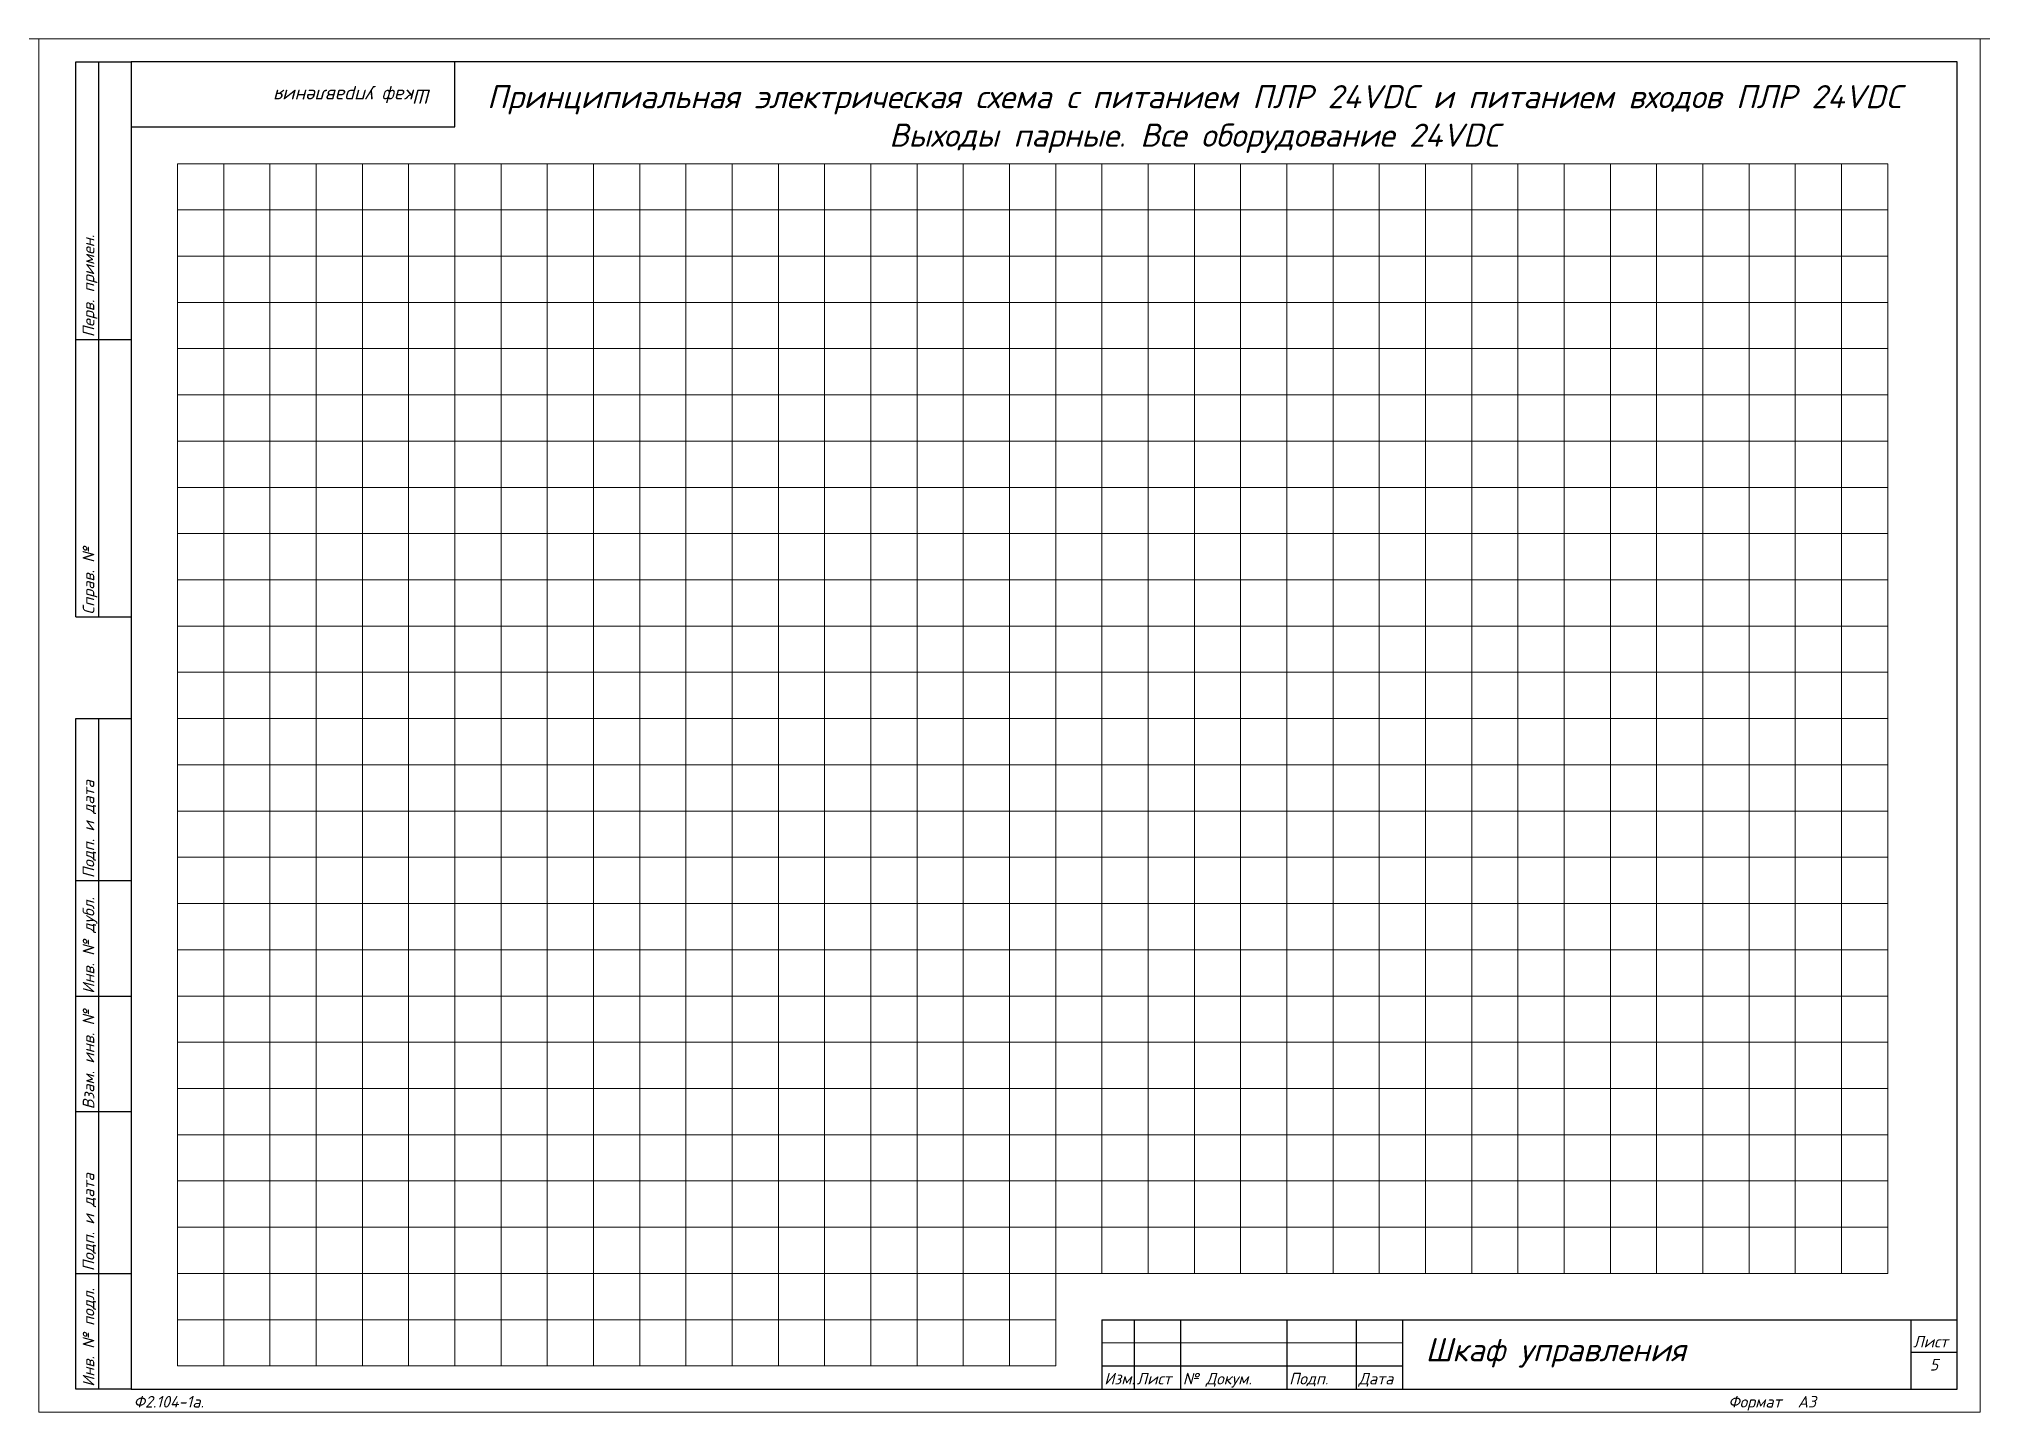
# Model space of a CAD drawing. Header units: millimetres. Extents: x 0 to 53000, y -591 to 24400.
# Drawn here: x 22280 to 22700, y 12803 to 13100 of the extents above; entities that cross this region are included whole.
import ezdxf
from ezdxf.enums import TextEntityAlignment as Align

# ---------------------------------------------------------------- set-up
doc = ezdxf.new("R2010")
doc.units = ezdxf.units.MM
doc.layers.add('4', color=4, linetype='Continuous', lineweight=15)
doc.layers.add('Основная', color=7, linetype='Continuous', lineweight=30)
doc.layers.add('Привязки', color=2, linetype='Continuous', lineweight=0, plot=False, transparency=0.8)
doc.layers.add('рамка', color=253, linetype='Continuous', lineweight=5, transparency=0.8)
doc.styles.add('текст', font='isocpeui.ttf')

msp = doc.modelspace()

# ---------------------------------------------------------------- texts
at = {"layer": 'Основная', "insert": (22530.0002, 13089.99996), "char_height": 5, "attachment_point": 2, "style": 'текст'}
msp.add_mtext_dynamic_manual_height_columns('Принципиальная электрическая схема с питанием ПЛР 24VDC и питанием входов ПЛР 24VDC\\PВыходы парные. Все оборудование 24VDC', width=333.9398066, gutter_width=200, heights=[15.99579], dxfattribs=at)

# ---------------------------------------------------------------- blocks, each defined once
blk = doc.blocks.new('*U110')
for p, q in [((8, 232), (8, 292)), ((8, 292), (20, 292)), ((13, 232), (13, 292)), ((90, 292), (90, 292)), ((90, 292), (90, 292)), ((90, 278), (90, 292)), ((90, 292), (90, 292)), ((90, 292), (90, 292)), ((90, 292), (90, 292)), ((20, 278), (90, 278)), ((8, 232), (20, 232)), ((8, 172), (8, 232)), ((13, 172), (13, 232)), ((8, 172), (20, 172)), ((8, 115), (8, 150)), ((8, 150), (20, 150)), ((13, 115), (13, 150)), ((8, 90), (8, 115)), ((8, 115), (20, 115)), ((13, 90), (13, 115)), ((8, 65), (8, 90)), ((8, 90), (20, 90)), ((13, 65), (13, 90)), ((8, 30), (8, 65)), ((8, 65), (20, 65)), ((13, 30), (13, 65)), ((8, 5), (8, 30)), ((8, 30), (20, 30)), ((13, 5), (13, 30)), ((230, 20), (415, 20)), ((230, 20), (230, 5)), ((237, 20), (237, 5)), ((247, 20), (247, 5)), ((270, 20), (270, 5)), ((285, 20), (285, 5)), ((295, 20), (295, 5)), ((405, 20), (405, 5)), ((415, 20), (415, 20)), ((415, 20), (415, 20)), ((405, 13), (415, 13)), ((230, 10), (295, 10)), ((20, 5), (8, 5)), ((230, 5), (295, 5)), ((415, 5), (415, 5)), ((415, 5), (415, 5)), ((415, 5), (415, 5)), ((415, 5), (415, 5)), ((415, 5), (415, 5)), ((415, 5), (415, 5)), ((415, 5), (415, 5))]:
    blk.add_line(p, q)
blk.add_lwpolyline([(20, 5), (415, 5), (415, 292), (20, 292)], close=True)
at = {"layer": '4'}
for p, q in [((230, 15), (295, 15)), ((415, 5), (415, 5)), ((415, 5), (415, 5)), ((415, 5), (415, 5)), ((415, 5), (415, 5)), ((415, 5), (415, 5)), ((415, 5), (415, 5)), ((415, 5), (415, 5)), ((415, 5), (415, 5)), ((415, 5), (415, 5))]:
    blk.add_line(p, q, dxfattribs=at)
at = {"layer": 'Привязки'}
blk.add_lwpolyline([(0, 0), (420, 0), (420, 297), (0, 297)], close=True, dxfattribs=at)
at = {"layer": 'рамка'}
blk.add_lwpolyline([(0, 297), (420, 297), (420, 0), (0, 0)], close=True, dxfattribs=at)
at = {"style": 'текст'}
for s, p in [('Перв. примен.', (12, 232.5)), ('Справ. №', (12, 172.5)), ('Подп. и дата', (12, 115.5)), ('Инв. № дубл.', (12, 90.5)), ('Взам. инв. №', (12, 65.5)), ('Подп. и дата', (12, 30.5)), ('Инв. № подл.', (12, 5.5))]:
    blk.add_text(s, height=2.5, rotation=90, dxfattribs=at).set_placement(p)
for s, height, p in [('Лист', 2.5, (405.5, 14)), ('Изм.', 2.5, (230.5, 6)), ('Лист', 2.5, (237.5, 6)), ('№ Докум.', 2.5, (247.5, 6)), ('Подп.', 2.5, (270.5, 6)), ('Дата', 2.5, (285.5, 6)), ('Ф2.104-1.', 0.005, (20, 4.99)), ('Разраб.', 0.0000135, (415, 5)), ('Пров.', 0.0000135, (415, 5)), ('Т.контр.', 0.0000135, (415, 5)), ('Н.контр.', 0.0000135, (415, 5)), ('Утв.', 0.0000135, (415, 5)), ('Лит.', 0.0000135, (415, 5)), ('Масса', 0.0000135, (415, 5)), ('Масштаб', 0.0000135, (415, 5)), ('Листов', 0.0000135, (415, 5)), ('Ф2.104-1а.', 2.5, (20.5, 1)), ('Формат', 2.5, (365.5, 1)), ('А3', 2.5, (380.5, 1)), ('А4', 0.025, (419.61, 0.01)), ('А2', 0.00833, (419.87, 0)), ('А1', 0.00625, (419.9, 0)), ('А0', 0.005, (419.92, 0))]:
    blk.add_text(s, height=height, dxfattribs=at).set_placement(p)
for tag, p, height in [('12', (90, 292), 0.00000373), ('13', (90, 292), 0.00000373), ('27', (90, 292), 0.00000522), ('29', (105, 249), 3.5), ('ИЗМ2', (230.5, 16), 2.5), ('ЛИСТИЗМ2', (237.5, 16), 2.5), ('№ДОКУМИЗМ2', (247.5, 16), 2.5), ('28', (415, 20), 0.0000438), ('ИЗМ1', (230.5, 11), 2.5), ('ЛИСТИЗМ1', (237.5, 11), 2.5), ('№ДОКУМИЗМ1', (247.5, 11), 2.5), ('ПОДПИЗМ1', (270.5, 11), 2.5), ('ДАТАИЗМ1', (285.5, 11), 2.5), ('ДАТАНКОНТР', (285.5, 11), 2.5), ('ОБОЗНАЧЕНИЕ', (300, 11), 5), ('ДАТАУТВ', (285.5, 6), 2.5), ('РАЗРАБ', (415, 5), 0.0000135), ('ЛИСТОВ', (415, 5), 0.0000135), ('ПРОВ', (415, 5), 0.0000135), ('ТКОНТР', (415, 5), 0.0000135), ('НКОНТР', (415, 5), 0.0000135), ('УТВ', (415, 5), 0.0000135), ('10', (415, 5), 0.0000135), ('11', (415, 5), 0.0000135), ('ПОДПИЗМ2', (415, 5), 0.0000135), ('ДАТАИЗМ2', (415, 5), 0.0000135), ('ИЗМ3', (415, 5), 0.0000135), ('ЛИСТИЗМ3', (415, 5), 0.0000135), ('№ДОКУМИЗМ3', (415, 5), 0.0000135), ('ПОДПИЗМ3', (415, 5), 0.0000135), ('ДАТАИЗМ3', (415, 5), 0.0000135), ('ИЗМ4', (415, 5), 0.0000135), ('ЛИСТИЗМ4', (415, 5), 0.0000135), ('№ДОКУМИЗМ4', (415, 5), 0.0000135), ('ПОДПИЗМ4', (415, 5), 0.0000135), ('ДАТАИЗМ4', (415, 5), 0.0000135), ('ДАТАРАЗРАБ', (415, 5), 0.0000135), ('ДАТАПРОВ', (415, 5), 0.0000135), ('ДАТАТКОНТР', (415, 5), 0.0000135)]:
    blk.add_attdef(tag, p, '', height=height, dxfattribs=at)
for tag, p, height, rotation in [('ОБОЗНАЧЕНИЕ-ВЕРХ', (85, 286), 3.5, 180), ('ПРИМЕНЯЕМОСТЬ', (19, 232.5), 2.5, 90), ('СПРАВ№', (19, 172.5), 2.5, 90), ('ДАТАУЧЁТАДУБЛ', (19, 115.5), 2.5, 90), ('ИНВ№ДУБЛ', (19, 90.5), 2.5, 90), ('ВЗАМИНВ№', (19, 65.5), 2.5, 90), ('ДАТАУЧЁТА', (19, 30.5), 2.5, 90), ('ИНВ№ПОДЛ', (19, 5.5), 2.5, 90)]:
    blk.add_attdef(tag, p, '', height=height, rotation=rotation, dxfattribs=at)
blk.add_attdef('30', text='', height=5, dxfattribs=at).set_placement((355, 34), align=Align.MIDDLE)
for tag, height, p in [('ЛИСТ', 2.5, (410, 9)), ('НАИМЕНОВАНИЕ1', 0.000027, (415, 5)), ('НАИМЕНОВАНИЕ2', 0.0000189, (415, 5)), ('НАИМЕНОВАНИЕ3', 0.0000189, (415, 5)), ('НАИМЕНОВАНИЕ4', 0.0000135, (415, 5)), ('МАССА', 0.0000189, (415, 5)), ('МАСШТАБ', 0.0000189, (415, 5)), ('МАТЕРИАЛ1', 0.0000135, (415, 5)), ('МАТЕРИАЛ2', 0.0000135, (415, 5)), ('МАТЕРИАЛ3', 0.0000135, (415, 5)), ('ПРЕДПРИЯТИЕ1', 0.0000189, (415, 5)), ('ПРЕДПРИЯТИЕ2', 0.0000189, (415, 5)), ('ПРЕДПРИЯТИЕ3', 0.0000189, (415, 5))]:
    blk.add_attdef(tag, text='', height=height, dxfattribs=at).set_placement(p, align=Align.CENTER)
for tag in ['ЛИТЕРА', 'ЛИТЕРА2', 'ЛИТЕРА3']:
    blk.add_attdef(tag, text='', height=0.0000135, dxfattribs=at).set_placement((415, 5), align=Align.RIGHT)
for tag in ['ИНДЕКС', 'ИНДЕКС2', 'ИНДЕКС3']:
    blk.add_attdef(tag, text='', height=0.0000135, dxfattribs=at).set_placement((415, 5), align=Align.TOP_LEFT)
blk = doc.blocks.new('*U434')
at = {"layer": 'Привязки'}
for p, q in [((-2350, 1300), (-2350, 1800)), ((-2350, 1800), (2350, 1800)), ((-1850, 1300), (-1850, 1800)), ((1850, 1300), (1850, 1800)), ((2350, 1800), (2350, 1300)), ((-2350, -1800), (-2350, 1300)), ((-2350, 1300), (-1850, 1300)), ((350, 1300), (-1850, 1300)), ((-1850, 1300), (-1850, -1300)), ((350, -1300), (350, 1300)), ((350, 1300), (1850, 1300)), ((1850, 1300), (1850, -1300)), ((1850, 1300), (2350, 1300)), ((2350, 1300), (2350, -1300)), ((-1850, -1300), (-2350, -1300)), ((-1850, -1300), (350, -1300)), ((-1850, -1800), (-1850, -1300)), ((1850, -1300), (350, -1300)), ((2350, -1300), (1850, -1300)), ((1850, -1300), (1850, -1800)), ((2350, -1300), (2350, -1800)), ((-1850, -1800), (-2350, -1800)), ((2350, -1800), (-1850, -1800))]:
    blk.add_line(p, q, dxfattribs=at)
blk = doc.blocks.new('*U435')
at = {"layer": 'Привязки', "color": 0, "linetype": 'ByBlock', "lineweight": -2, "transparency": 16777216}
for p in [(0, 10800), (7050, 10800), (14100, 10800), (21150, 10800), (28200, 10800), (35250, 10800), (42300, 10800), (0, 5400), (7050, 5400), (14100, 5400), (21150, 5400), (28200, 5400), (35250, 5400), (42300, 5400), (0, 0), (7050, 0), (14100, 0), (21150, 0), (28200, 0), (35250, 0), (42300, 0)]:
    blk.add_blockref('*U434', p, dxfattribs=at)
blk = doc.blocks.new('КПИ 2-2.5')
at = {"layer": 'Основная'}
for p, q in [((0, -24.65), (0, 24.65)), ((0, 24.65), (5.2, 24.65)), ((5.2, 24.65), (5.2, -24.65)), ((2.6, 3), (1.025, 3)), ((1.025, 3), (1.025, 0)), ((1.025, 0.5), (4.175, 0.5)), ((1.025, 0.5), (4.175, 0.5)), ((1.025, 0), (1.025, -3)), ((4.175, 3), (2.6, 3)), ((4.175, 3), (4.175, 0)), ((4.175, 0), (4.175, -3)), ((4.175, -0.5), (1.025, -0.5)), ((1.025, -0.5), (4.175, -0.5)), ((2.6, -3), (1.025, -3)), ((4.175, -3), (2.6, -3)), ((5.2, -24.65), (0, -24.65))]:
    blk.add_line(p, q, dxfattribs=at)
for points in [[(1.6, 14.825), (3.6, 14.825), (3.6, 12.825), (1.6, 12.825)], [(1.6, -12.825), (3.6, -12.825), (3.6, -14.825), (1.6, -14.825)]]:
    blk.add_lwpolyline(points, close=True, dxfattribs=at)
for centre in [(2.6, 19.2375), (2.6, -19.2375)]:
    blk.add_circle(centre, 1.4187, dxfattribs=at)
blk = doc.blocks.new('КПИ 2-2.5 серая')
at = {"layer": 'Основная', "true_color": 0x939598}
h = blk.add_hatch(dxfattribs=at)
h.set_pattern_fill('AR-B816', color=252)
h.paths.add_polyline_path([(2283.68, 559.35), (2288.88, 559.35), (2288.88, 608.65), (2283.68, 608.65)])
h.paths.add_polyline_path([(2286.28, 587), (2287.86, 587), (2287.86, 584), (2287.86, 581), (2286.28, 581), (2284.71, 581), (2284.71, 584), (2284.71, 587)], flags=16)
h.paths.add_polyline_path([(2285.28, 596.82), (2285.28, 598.82), (2287.28, 598.82), (2287.28, 596.82)], flags=16)
h.paths.add_polyline_path([(2284.87, 603.24, -1), (2287.7, 603.24, -1)], flags=16)
h.paths.add_polyline_path([(2285.28, 571.18), (2287.28, 571.18), (2287.28, 569.18), (2285.28, 569.18)], flags=16)
h.paths.add_polyline_path([(2287.7, 564.76, -1), (2284.87, 564.76, -1)], flags=16)
h = blk.add_hatch(color=252, dxfattribs=at)
h.dxf.hatch_style = 1
h.paths.add_polyline_path([(5.2, 24.65), (0, 24.65), (0, -24.65), (5.2, -24.65)])
h.paths.add_polyline_path([(4.17, 3), (4.17, 0), (4.17, -3), (2.6, -3), (1.03, -3), (1.03, 0), (1.03, 3), (2.6, 3)], flags=16)
h.paths.add_polyline_path([(1.6, 12.82), (1.6, 14.82), (3.6, 14.82), (3.6, 12.82)], flags=16)
h.paths.add_polyline_path([(1.18, 19.24, -1), (4.02, 19.24, -1)], flags=16)
h.paths.add_polyline_path([(3.6, -12.82), (3.6, -14.82), (1.6, -14.82), (1.6, -12.82)], flags=16)
h.paths.add_polyline_path([(4.02, -19.24, -1), (1.18, -19.24, -1)], flags=16)
at = {"layer": 'Привязки'}
blk.add_line((0, 0), (5.2, 0), dxfattribs=at)
for centre in [(2.6, 1.75), (2.6, -1.75)]:
    blk.add_circle(centre, 0.00000908, dxfattribs=at)
for p in [(2.6, 1.75), (2.6, 1.75), (2.6, 1.75), (2.6, 1.75), (2.6, 1.75), (2.6, 1.75), (2.6, -1.75), (2.6, -1.75), (2.6, -1.75), (2.6, -1.75), (2.6, -1.75), (2.6, -1.75)]:
    blk.add_point(p, dxfattribs=at)
at = {"layer": 'Основная'}
blk.add_blockref('КПИ 2-2.5', (0, 0), dxfattribs=at)

# ---------------------------------------------------------------- linework, layer by layer
at = {"layer": 'Привязки'}
for p, q in [((22310, 13073), (22680, 13073)), ((22310, 12813), (22310, 13073)), ((22320, 13073), (22320, 12813)), ((22330, 13073), (22330, 12813)), ((22340, 13073), (22340, 12813)), ((22350, 13073), (22350, 12813)), ((22360, 13073), (22360, 12813)), ((22370, 13073), (22370, 12813)), ((22380, 13073), (22380, 12813)), ((22390, 13073), (22390, 12813)), ((22400, 13073), (22400, 12813)), ((22410, 13073), (22410, 12813)), ((22420, 13073), (22420, 12813)), ((22430, 13073), (22430, 12813)), ((22440, 13073), (22440, 12813)), ((22450, 13073), (22450, 12813)), ((22460, 13073), (22460, 12813)), ((22470, 13073), (22470, 12813)), ((22480, 13073), (22480, 12813)), ((22490, 13073), (22490, 12813)), ((22500, 13073), (22500, 12833)), ((22510, 13073), (22510, 12833)), ((22520, 13073), (22520, 12833)), ((22530, 13073), (22530, 12833)), ((22540, 13073), (22540, 12833)), ((22550, 13073), (22550, 12833)), ((22560, 13073), (22560, 12833)), ((22570, 13073), (22570, 12833)), ((22580, 13073), (22580, 12833)), ((22590, 13073), (22590, 12833)), ((22600, 13073), (22600, 12833)), ((22610, 13073), (22610, 12833)), ((22620, 13073), (22620, 12833)), ((22630, 13073), (22630, 12833)), ((22640, 13073), (22640, 12833)), ((22650, 13073), (22650, 12833)), ((22660, 13073), (22660, 12833)), ((22670, 13073), (22670, 12833)), ((22680, 13073), (22680, 12833)), ((22310, 13063), (22680, 13063)), ((22310, 13053), (22680, 13053)), ((22310, 13043), (22680, 13043)), ((22310, 13033), (22680, 13033)), ((22310, 13023), (22680, 13023)), ((22310, 13013), (22680, 13013)), ((22310, 13003), (22680, 13003)), ((22310, 12993), (22680, 12993)), ((22310, 12983), (22680, 12983)), ((22310, 12973), (22680, 12973)), ((22310, 12963), (22680, 12963)), ((22310, 12953), (22680, 12953)), ((22310, 12943), (22680, 12943)), ((22310, 12933), (22680, 12933)), ((22310, 12923), (22680, 12923)), ((22310, 12913), (22680, 12913)), ((22310, 12903), (22680, 12903)), ((22310, 12893), (22680, 12893)), ((22310, 12883), (22680, 12883)), ((22310, 12873), (22680, 12873)), ((22310, 12863), (22680, 12863)), ((22310, 12853), (22680, 12853)), ((22310, 12843), (22680, 12843)), ((22310, 12833), (22500, 12833)), ((22680, 12833), (22500, 12833)), ((22500, 12833), (22500, 12813)), ((22310, 12823), (22500, 12823)), ((22500, 12813), (22310, 12813))]:
    msp.add_line(p, q, dxfattribs=at)

# ---------------------------------------------------------------- block references
ref = msp.add_blockref('*U110', (22280, 12803))
ref.add_attrib('ОБОЗНАЧЕНИЕ', 'Шкаф управления', (22580, 12814), dxfattribs={"height": 5, "style": 'текст'})
ref.add_attrib('ОБОЗНАЧЕНИЕ-ВЕРХ', 'Шкаф управления', (22365, 13089), dxfattribs={"height": 3, "rotation": 180, "style": 'текст'})
ref.add_attrib('НАИМЕНОВАНИЕ1', 'Система', dxfattribs={"height": 0.0000189, "style": 'текст'}).set_placement((22694.99954, 12808.00017), align=Align.CENTER)
ref.add_attrib('НАИМЕНОВАНИЕ2', 'автоматического управления', dxfattribs={"height": 0.0000189, "style": 'текст'}).set_placement((22694.99954, 12808.00014), align=Align.CENTER)
ref.add_attrib('НАИМЕНОВАНИЕ3', 'уровнем', dxfattribs={"height": 0.0000189, "style": 'текст'}).set_placement((22694.99954, 12808.00011), align=Align.CENTER)
ref.add_attrib('РАЗРАБ', 'Соловьев И. П.', (22694.99909, 12808.00014), dxfattribs={"height": 0.0000108, "style": 'текст'})
ref.add_attrib('ЛИСТОВ', '3', (22694.99992, 12808.00009), dxfattribs={"height": 0.0000135, "style": 'текст'})
ref.add_attrib('ЛИСТ', '5', dxfattribs={"height": 2.5, "style": 'текст'}).set_placement((22690, 12812), align=Align.CENTER)
ref.add_attrib('МАТЕРИАЛ2', 'Принципиальная электрическая схема', dxfattribs={"height": 0.0000135, "style": 'текст'}).set_placement((22694.99954, 12808.00003), align=Align.CENTER)
ref.add_attrib('ПРЕДПРИЯТИЕ1', 'ФГБОУ ДПО "Институт', dxfattribs={"height": 0.0000108, "style": 'текст'}).set_placement((22694.99986, 12808.00006), align=Align.CENTER)
ref.add_attrib('ПРЕДПРИЯТИЕ2', 'развития профессионального', dxfattribs={"height": 0.0000108, "style": 'текст'}).set_placement((22694.99986, 12808.00003), align=Align.CENTER)
ref.add_attrib('ПРЕДПРИЯТИЕ3', 'образования"', dxfattribs={"height": 0.0000108, "style": 'текст'}).set_placement((22694.99986, 12808.00001), align=Align.CENTER)
at = {"layer": 'Основная', "lineweight": -3}
ref = msp.add_blockref('КПИ 2-2.5 серая', (21689.5, 13043), dxfattribs=at)
ref.add_attrib('№', '1', dxfattribs={"layer": '0', "height": 3, "style": 'текст'}).set_placement((21692.1, 13051.825), align=Align.MIDDLE_CENTER)
ref = msp.add_blockref('КПИ 2-2.5 серая', (21694.7, 13043), dxfattribs=at)
ref.add_attrib('№', '2', dxfattribs={"layer": '0', "height": 3, "style": 'текст'}).set_placement((21697.3, 13051.825), align=Align.MIDDLE_CENTER)
ref = msp.add_blockref('КПИ 2-2.5 серая', (21699.9, 13043), dxfattribs=at)
ref.add_attrib('№', '3', dxfattribs={"layer": '0', "height": 3, "style": 'текст'}).set_placement((21702.5, 13051.825), align=Align.MIDDLE_CENTER)
ref = msp.add_blockref('КПИ 2-2.5 серая', (21705.1, 13043), dxfattribs=at)
ref.add_attrib('№', '4', dxfattribs={"layer": '0', "height": 3, "style": 'текст'}).set_placement((21707.7, 13051.825), align=Align.MIDDLE_CENTER)
ref = msp.add_blockref('КПИ 2-2.5 серая', (21689.5, 12953), dxfattribs=at)
ref.add_attrib('№', 'L', dxfattribs={"layer": '0', "height": 3, "style": 'текст'}).set_placement((21692.1, 12961.825), align=Align.MIDDLE_CENTER)
ref = msp.add_blockref('КПИ 2-2.5 серая', (21715.1, 12953), dxfattribs=at)
ref.add_attrib('№', '1', dxfattribs={"layer": '0', "height": 3, "style": 'текст'}).set_placement((21717.7, 12961.825), align=Align.MIDDLE_CENTER)
ref = msp.add_blockref('КПИ 2-2.5 серая', (21720.3, 12953), dxfattribs=at)
ref.add_attrib('№', '2', dxfattribs={"layer": '0', "height": 3, "style": 'текст'}).set_placement((21722.9, 12961.825), align=Align.MIDDLE_CENTER)
ref = msp.add_blockref('КПИ 2-2.5 серая', (21725.5, 12953), dxfattribs=at)
ref.add_attrib('№', '3', dxfattribs={"layer": '0', "height": 3, "style": 'текст'}).set_placement((21728.1, 12961.825), align=Align.MIDDLE_CENTER)
ref = msp.add_blockref('КПИ 2-2.5 серая', (21730.7, 12953), dxfattribs=at)
ref.add_attrib('№', '4', dxfattribs={"layer": '0', "height": 3, "style": 'текст'}).set_placement((21733.3, 12961.825), align=Align.MIDDLE_CENTER)
ref = msp.add_blockref('КПИ 2-2.5 серая', (21735.9, 12953), dxfattribs=at)
ref.add_attrib('№', '5', dxfattribs={"layer": '0', "height": 3, "style": 'текст'}).set_placement((21738.5, 12961.825), align=Align.MIDDLE_CENTER)
ref = msp.add_blockref('КПИ 2-2.5 серая', (21741.1, 12953), dxfattribs=at)
ref.add_attrib('№', '6', dxfattribs={"layer": '0', "height": 3, "style": 'текст'}).set_placement((21743.7, 12961.825), align=Align.MIDDLE_CENTER)
ref = msp.add_blockref('КПИ 2-2.5 серая', (21751.5, 12953), dxfattribs=at)
ref.add_attrib('№', '8', dxfattribs={"layer": '0', "height": 3, "style": 'текст'}).set_placement((21754.1, 12961.825), align=Align.MIDDLE_CENTER)
ref = msp.add_blockref('КПИ 2-2.5 серая', (21756.7, 12953), dxfattribs=at)
ref.add_attrib('№', '9', dxfattribs={"layer": '0', "height": 3, "style": 'текст'}).set_placement((21759.3, 12961.825), align=Align.MIDDLE_CENTER)
ref = msp.add_blockref('КПИ 2-2.5 серая', (21761.9, 12953), dxfattribs=at)
ref.add_attrib('№', '10', dxfattribs={"layer": '0', "height": 3, "style": 'текст'}).set_placement((21764.5, 12961.825), align=Align.MIDDLE_CENTER)
ref = msp.add_blockref('КПИ 2-2.5 серая', (21777.1, 12953), dxfattribs=at)
ref.add_attrib('№', '1', dxfattribs={"layer": '0', "height": 3, "style": 'текст'}).set_placement((21779.7, 12961.825), align=Align.MIDDLE_CENTER)
at = {"layer": 'Привязки'}
msp.add_blockref('*U435', (8350, 11800), dxfattribs=at)

msp.set_redraw_order([(e.dxf.handle, doc.entitydb.next_handle()) for e in msp.query("TEXT MTEXT ATTDEF DIMENSION ARC_DIMENSION")])  # texts and dimensions are drawn at this point

doc.saveas('drawing.dxf')
